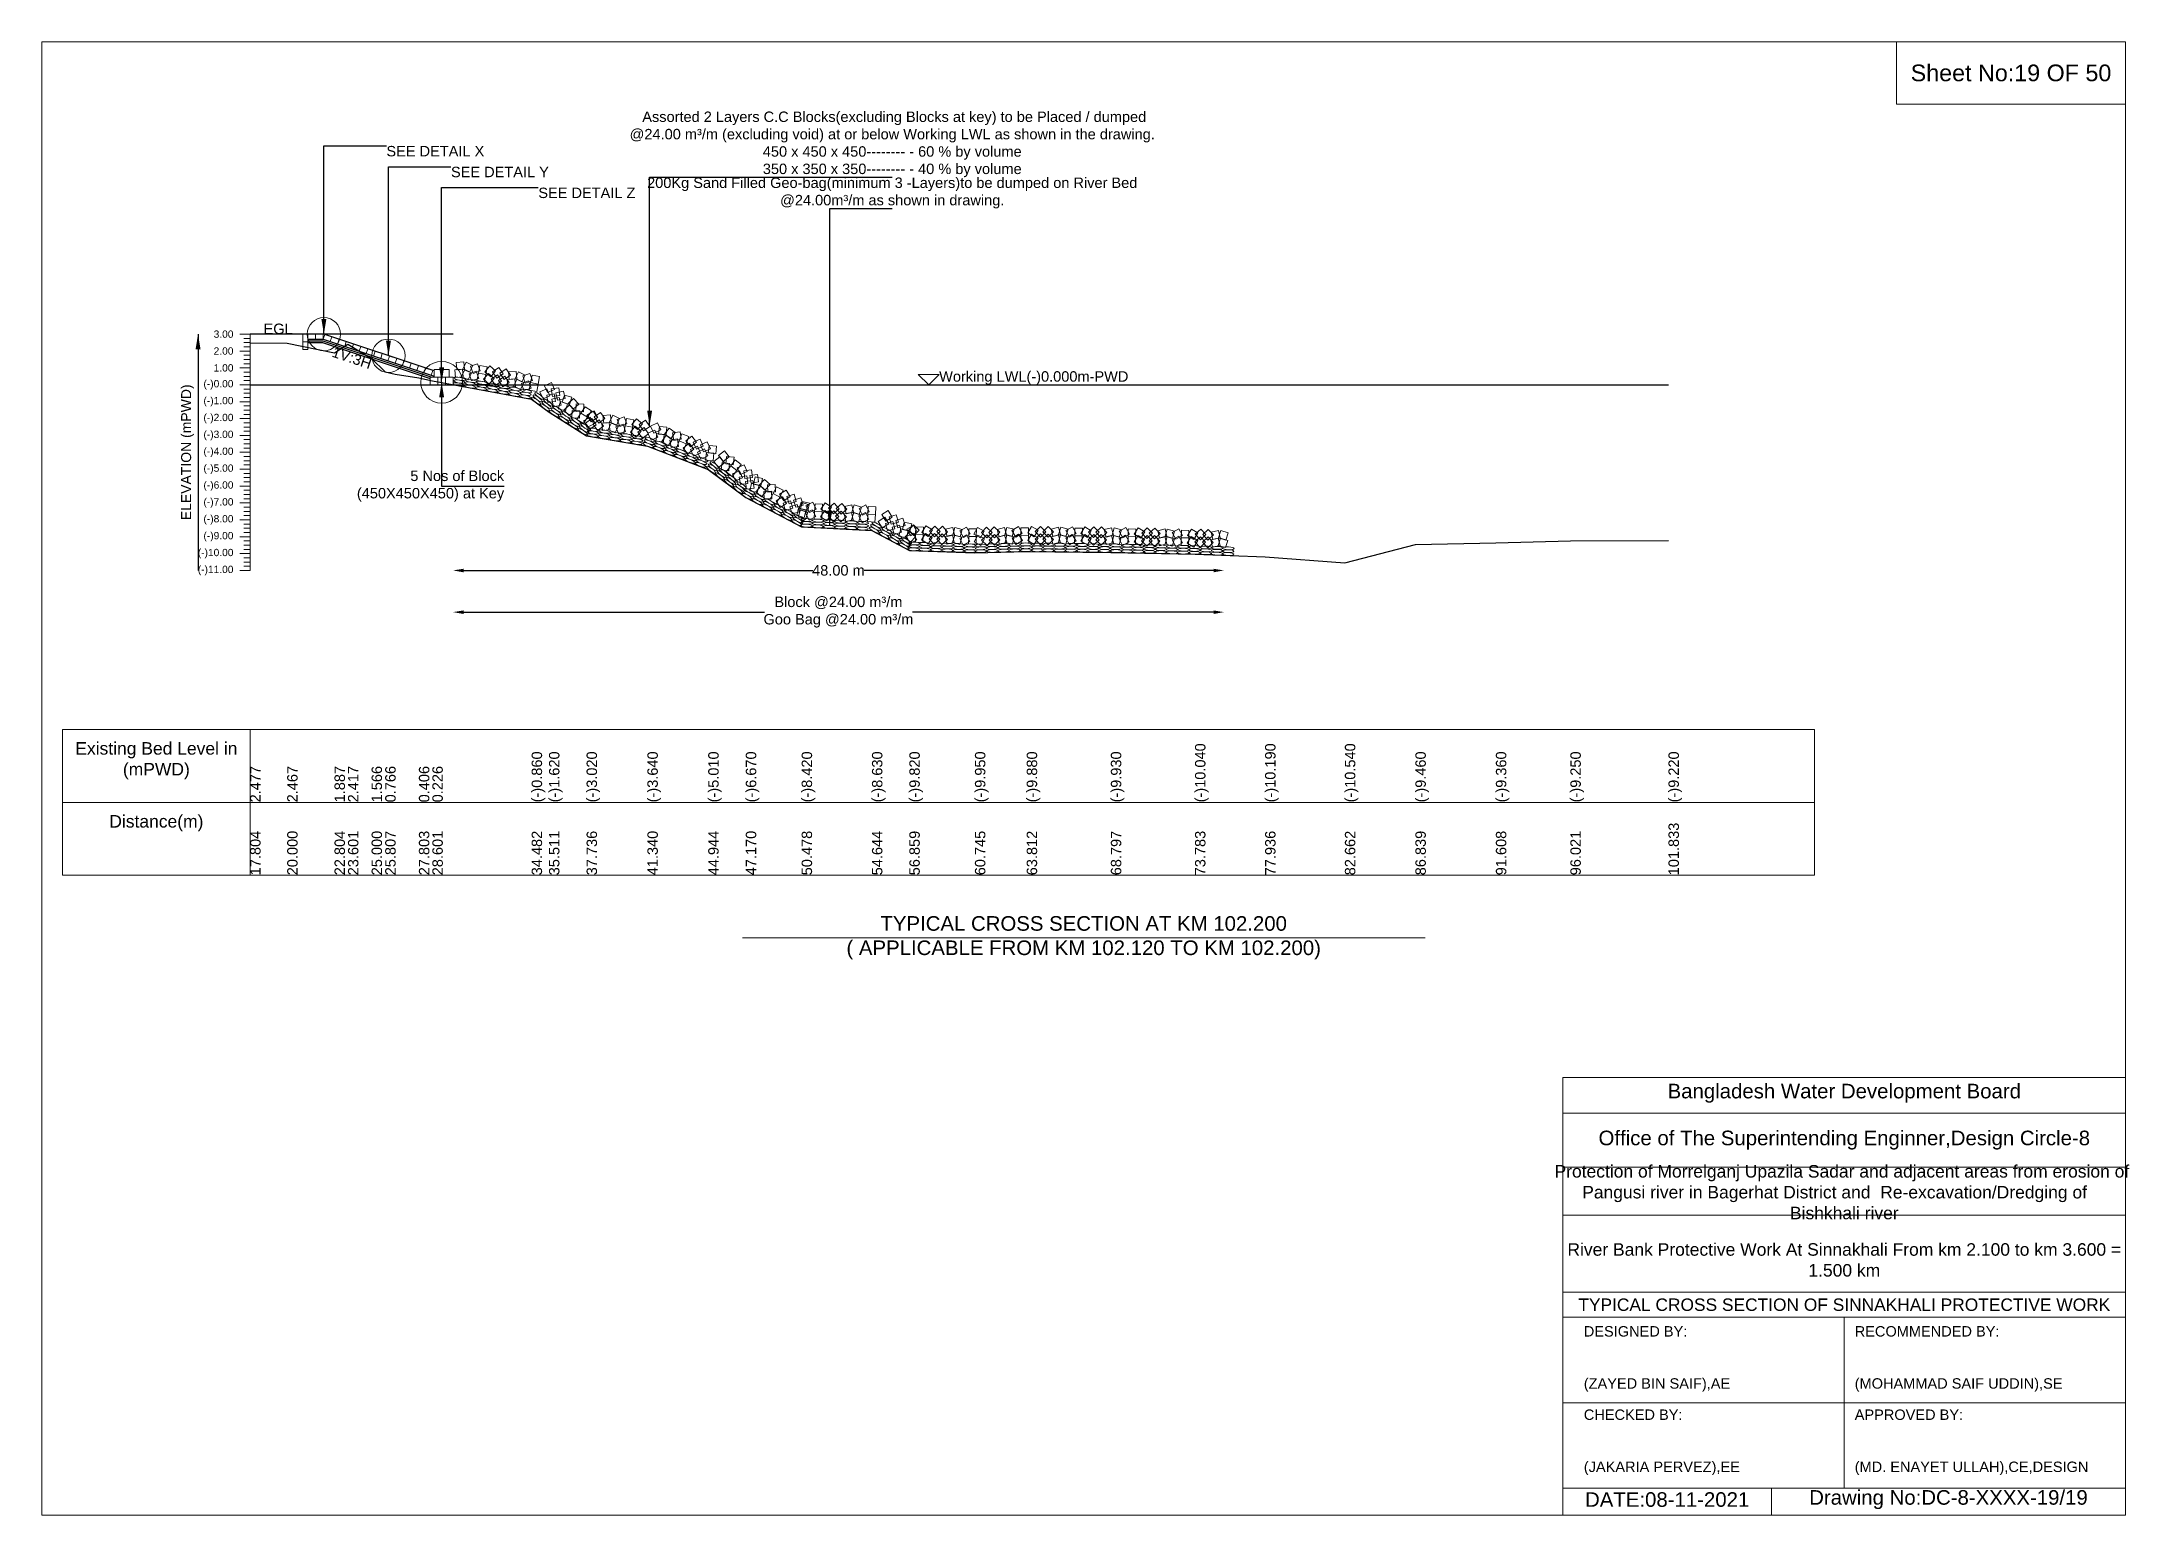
# Model space of a CAD drawing. Header units: inches. Extents: x 89000 to 380017, y -7071 to 0.
# Drawn here: x 370000 to 380017, y -7071 to 0 of the extents above; entities that cross this region are included whole.
import ezdxf

# ---------------------------------------------------------------- set-up
doc = ezdxf.new("R2010")
doc.units = ezdxf.units.IN
doc.header["$LTSCALE"] = 7
doc.header["$MEASUREMENT"] = 0
for name, color, linetype, lineweight in [('Cross section Data Border', 7, 'Continuous', 9), ('Cross Section Labels', 7, 'Continuous', 9), ('Existing_Bed_Level for Xsection', 7, 'Continuous', 25), ('Long Section Labels', 7, 'Continuous', 9)]:
    doc.layers.add(name, color=color, linetype=linetype, lineweight=lineweight)
doc.styles.get("Standard").update_dxf_attribs({"font": 'arial.ttf'})
doc.dimstyles.new('Appron Lebeling Style', dxfattribs={"dimtxt": 50, "dimasz": 50, "dimexe": 0.18, "dimexo": 0.0625, "dimgap": 0.09, "dimtad": 0, "dimtih": 1, "dimtoh": 1, "dimdec": 4, "dimzin": 0, "dimdsep": 46, "dimtxsty": 'Standard', "dimcen": 0.09, "dimse1": 1, "dimse2": 1, "dimadec": 0, "dimazin": 0, "dimtfac": 1, "dimtdec": 4, "dimtofl": 0, "dimtmove": 0, "dimatfit": 3, "dimfxl": 1, "dimtolj": 1, "dimtzin": 0, "dimarcsym": 0})
doc.dimstyles.get("Standard").update_dxf_attribs({"dimtxt": 0.18, "dimasz": 0.18, "dimexe": 0.18, "dimexo": 0.0625, "dimgap": 0.09, "dimtad": 0, "dimtih": 1, "dimtoh": 1, "dimdec": 4, "dimzin": 0, "dimdsep": 46, "dimtxsty": 'Standard', "dimcen": 0.09, "dimadec": 0, "dimazin": 0, "dimtfac": 1, "dimtdec": 4, "dimtofl": 0, "dimtmove": 0, "dimatfit": 3, "dimfxl": 1, "dimtolj": 1, "dimtzin": 0, "dimarcsym": 0})

msp = doc.modelspace()

# ---------------------------------------------------------------- texts
at = {"layer": 'Cross section Data Border', "char_height": 60, "width": 800, "attachment_point": 5}
for s, insert in [('Existing Bed Level in (mPWD)', (370550, -3450)), ('Distance(m)', (370550, -3750))]:
    msp.add_mtext(s, dxfattribs=dict(at, insert=insert))
at = {"layer": 'Cross Section Labels'}
for s, insert, char_height, attachment_point in [('Sheet No:19 OF 50', (379450, -150), 80, 5), (' Assorted 2 Layers C.C Blocks(excluding Blocks at key) to be Placed / dumped^J@24.00 m³/m (excluding void) at or below Working LWL as shown in the drawing.^J450 x 450 x 450-------- - 60 % by volume^J350 x 350 x 350-------- - 40 % by volume', (374081.26119, -650), 50, 8), ('SEE DETAIL X', (371653.97789, -500), 50, 1), ('SEE DETAIL Y', (371963.80289, -600), 50, 1), ('SEE DETAIL Z', (372382.97789, -700), 50, 1), ('200Kg Sand Filled Geo-bag(minimum 3 -Layers)to be dumped on River Bed^J@24.00m³/m as shown in drawing.', (374081.26119, -800), 50, 8), ('EGL', (371204.23455, -1403.26), 50, 9), ('Working LWL(-)0.000m-PWD', (374306.42789, -1646.26), 50, 7), ('5 Nos of Block ^J(450X450X450) at Key', (372218.95289, -2132.26), 50, 6), ('TYPICAL CROSS SECTION AT KM 102.200^J( APPLICABLE FROM KM 102.120 TO KM 102.200)', (375000, -4300), 70, 5), ('Bangladesh Water Development Board', (378650, -5046), 70, 5), ('Office of The Superintending Enginner,Design Circle-8', (378650, -5271), 70, 5)]:
    msp.add_mtext(s, dxfattribs=dict(at, insert=insert, char_height=char_height, attachment_point=attachment_point))
at = {"layer": 'Cross Section Labels', "insert": (371496.08317, -1493.31917), "char_height": 50, "attachment_point": 2, "rotation": 341.565051177}
msp.add_mtext('1V:3H', dxfattribs=at)
at = {"layer": 'Cross Section Labels'}
for s, insert, char_height, width, attachment_point in [('Protection of Morrelganj Upazila Sadar and adjacent areas from erosion of  Pangusi river in Bagerhat District and  Re-excavation/Dredging of     Bishkhali river', (378650, -5521), 60, 2800, 5), ('River Bank Protective Work At Sinnakhali From km 2.100 to km 3.600 = 1.500 km', (378650, -5846), 60, 2700, 5), ('TYPICAL CROSS SECTION OF SINNAKHALI PROTECTIVE WORK', (378650, -6061), 59.5765532, 2800, 5), ('DESIGNED BY:^J^J^J(ZAYED BIN SAIF),AE', (377400, -6321), 50, 1400, 4), ('RECOMMENDED BY:^J^J^J(MOHAMMAD SAIF UDDIN),SE', (378700, -6321), 50, 1400, 4), ('CHECKED BY:^J^J^J(JAKARIA PERVEZ),EE', (377400, -6721), 50, 1400, 4), ('APPROVED BY:^J^J^J(MD. ENAYET ULLAH),CE,DESIGN', (378700, -6721), 50, 1400, 4), ('DATE:08-11-2021', (377800, -6996), 70, 1400, 5), ('Drawing No:DC-8-XXXX-19/19', (379150, -6996), 70, 2200, 5)]:
    msp.add_mtext(s, dxfattribs=dict(at, insert=insert, char_height=char_height, width=width, attachment_point=attachment_point))
at = {"layer": 'Long Section Labels', "char_height": 35, "attachment_point": 6}
for s, insert in [('3.00', (370920, -1403.26)), ('2.00', (370920, -1484.26)), ('1.00', (370920, -1565.26)), ('(-)0.00', (370920, -1646.26)), ('(-)1.00', (370920, -1727.26)), ('(-)2.00', (370920, -1808.26)), ('(-)3.00', (370920, -1889.26)), ('(-)4.00', (370920, -1970.26)), ('(-)5.00', (370920, -2051.26)), ('(-)6.00', (370920, -2132.26)), ('(-)7.00', (370920, -2213.26)), ('(-)8.00', (370920, -2294.26)), ('(-)9.00', (370920, -2375.26)), ('(-)10.00', (370920, -2456.26)), ('(-)11.00', (370920, -2537.26))]:
    msp.add_mtext(s, dxfattribs=dict(at, insert=insert))
at = {"layer": 'Long Section Labels', "rotation": 90}
for s, insert, char_height, attachment_point in [('ELEVATION (mPWD)', (370700, -1970.26), 48, 5), ('(-)10.040', (375534.29683, -3650), 50, 1), ('(-)10.190', (375870.64156, -3650), 50, 1), ('(-)10.540', (376253.45494, -3650), 50, 1), ('2.477', (371000, -3650), 50, 1), ('2.467', (371177.836, -3650), 50, 1), ('1.887', (371404.92019, -3650), 50, 1), ('2.417', (371469.50464, -3650), 50, 1), ('1.566', (371582.836, -3650), 50, 1), ('0.766', (371648.20104, -3650), 50, 1), ('0.406', (371809.86908, -3650), 50, 1), ('0.226', (371874.49264, -3650), 50, 1), ('(-)0.860', (372350.86822, -3650), 50, 1), ('(-)1.620', (372434.19151, -3650), 50, 1), ('(-)3.020', (372614.44589, -3650), 50, 1), ('(-)3.640', (372906.38031, -3650), 50, 1), ('(-)5.010', (373198.33322, -3650), 50, 1), ('(-)6.670', (373378.59836, -3650), 50, 1), ('(-)8.420', (373646.53115, -3650), 50, 1), ('(-)8.630', (373984.02465, -3650), 50, 1), ('(-)9.820', (374163.45355, -3650), 50, 1), ('(-)9.950', (374478.21099, -3650), 50, 1), ('(-)9.880', (374726.62619, -3650), 50, 1), ('(-)9.930', (375130.37698, -3650), 50, 1), ('(-)9.460', (376591.78944, -3650), 50, 1), ('(-)9.360', (376978.07265, -3650), 50, 1), ('(-)9.250', (377335.52332, -3650), 50, 1), ('(-)9.220', (377806.32495, -3650), 50, 1), ('17.804', (371000, -4000), 50, 1), ('20.000', (371177.836, -4000), 50, 1), ('22.804', (371404.92019, -4000), 50, 1), ('23.601', (371469.50464, -4000), 50, 1), ('25.000', (371582.836, -4000), 50, 1), ('25.807', (371648.20104, -4000), 50, 1), ('27.803', (371809.86908, -4000), 50, 1), ('28.601', (371874.49264, -4000), 50, 1), ('34.482', (372350.86822, -4000), 50, 1), ('35.511', (372434.19151, -4000), 50, 1), ('37.736', (372614.44589, -4000), 50, 1), ('41.340', (372906.38031, -4000), 50, 1), ('44.944', (373198.33322, -4000), 50, 1), ('47.170', (373378.59836, -4000), 50, 1), ('50.478', (373646.53115, -4000), 50, 1), ('54.644', (373984.02465, -4000), 50, 1), ('56.859', (374163.45355, -4000), 50, 1), ('60.745', (374478.21099, -4000), 50, 1), ('63.812', (374726.62619, -4000), 50, 1), ('68.797', (375130.37698, -4000), 50, 1), ('73.783', (375534.29683, -4000), 50, 1), ('77.936', (375870.64156, -4000), 50, 1), ('82.662', (376253.45494, -4000), 50, 1), ('86.839', (376591.78944, -4000), 50, 1), ('91.608', (376978.07265, -4000), 50, 1), ('96.021', (377335.52332, -4000), 50, 1), ('101.833', (377806.32495, -4000), 50, 1)]:
    msp.add_mtext(s, dxfattribs=dict(at, insert=insert, char_height=char_height, attachment_point=attachment_point))

# ---------------------------------------------------------------- blocks, each defined once
blk = doc.blocks.new('*D35')
at = {"layer": 'Cross Section Labels', "color": 0, "lineweight": -2, "transparency": 16777216}
for p, q in [((372024, -2537), (373700, -2537)), ((375623, -2537), (373947, -2537))]:
    blk.add_line(p, q, dxfattribs=at)
at = {"layer": 'Cross Section Labels', "color": 0, "transparency": 16777216}
for points in [[(372024, -2529), (372024, -2546), (371974, -2537)], [(375623, -2529), (375623, -2546), (375673, -2537)]]:
    blk.add_solid(points, dxfattribs=at)
at = {"layer": 'Defpoints', "color": 0, "transparency": 16777216}
for p in [(371974, -1646), (375673, -2464), (375673, -2537)]:
    blk.add_point(p, dxfattribs=at)
at = {"layer": 'Cross Section Labels', "color": 0, "transparency": 16777216, "insert": (373823, -2537), "char_height": 50, "attachment_point": 5}
blk.add_mtext('\\A1;48.00 m', dxfattribs=at)
blk = doc.blocks.new('*D36')
at = {"layer": 'Cross Section Labels', "color": 0, "lineweight": -2, "transparency": 16777216}
for p, q in [((372024, -2737), (373468, -2737)), ((375623, -2737), (374179, -2737))]:
    blk.add_line(p, q, dxfattribs=at)
at = {"layer": 'Cross Section Labels', "color": 0, "transparency": 16777216}
for points in [[(372024, -2729), (372024, -2746), (371974, -2737)], [(375623, -2729), (375623, -2746), (375673, -2737)]]:
    blk.add_solid(points, dxfattribs=at)
at = {"layer": 'Defpoints', "color": 0, "transparency": 16777216}
for p in [(371974, -1646), (375673, -2464), (375673, -2737)]:
    blk.add_point(p, dxfattribs=at)
at = {"layer": 'Cross Section Labels', "color": 0, "transparency": 16777216, "insert": (373823, -2737), "char_height": 50, "attachment_point": 5}
blk.add_mtext('\\A1;Block @24.00 m³/m ^JGoo Bag @24.00 m³/m ', dxfattribs=at)

# ---------------------------------------------------------------- dimensions: what is measured, and where the dimension line sits
at = {"layer": 'Cross Section Labels'}
for base, text, picture, middle in [((375672.66644, -2537.26), '48.00 m', '*D35', (373823.14717, -2537.26)), ((375672.66644, -2737.26), 'Block @24.00 m³/m ^JGoo Bag @24.00 m³/m ', '*D36', (373823.14717, -2737.26))]:
    dim = msp.add_linear_dim(base=base, p1=(371973.62789, -1646.26), p2=(375672.66644, -2464.49842), text=text, dimstyle='Appron Lebeling Style', dxfattribs=at)
    dim.commit()
    dim.dimension.update_dxf_attribs({"geometry": picture, "text_midpoint": middle})

# ---------------------------------------------------------------- linework, layer by layer
at = {"layer": 'Cross section Data Border'}
msp.add_lwpolyline([(370100, -3300), (378506.76331, -3300), (378506.76331, -4000), (370100, -4000)], close=True, dxfattribs=at)
for points in [[(371000, -3300), (371000, -4000)], [(370100, -3650), (378506.76331, -3650)]]:
    msp.add_lwpolyline(points, dxfattribs=at)
at = {"layer": 'Cross Section Labels'}
for points in [[(370000, 0), (380000, 0), (380000, -7071), (370000, -7071)], [(378900, 0), (380000, 0), (380000, -300), (378900, -300)], [(374256.42789, -1646.26), (374306.42789, -1596.26), (374206.42789, -1596.26)]]:
    msp.add_lwpolyline(points, close=True, dxfattribs=at)
for points in [[(373362, -4300), (375000, -4300), (376638, -4300)], [(377300, -7071), (377300, -4971), (380000, -4971)], [(377300, -5141), (380000, -5141)], [(377300, -5401), (380000, -5401)], [(377300, -5631), (380000, -5631)], [(377300, -6001), (380000, -6001)], [(377300, -6121), (380000, -6121)], [(378650, -6121), (378650, -6941)], [(377300, -6531), (380000, -6531)], [(377300, -6941), (380000, -6941)], [(378300, -6941), (378300, -7071)]]:
    msp.add_lwpolyline(points, dxfattribs=at)
for centre, radius in [((371353.97789, -1403.26), 80), ((371663.80289, -1506.535), 80), ((371918.95289, -1634.11), 100)]:
    msp.add_circle(centre, radius, dxfattribs=at)
at = {"layer": 'Existing_Bed_Level for Xsection'}
for points in [[(371973.62789, -1403.26), (371000, -1403.26)], [(371000, -1445.623), (371177.836, -1446.433), (371404.92019, -1493.413), (371469.50464, -1450.483), (371582.836, -1519.414), (371648.20104, -1584.214), (371696.29736, -1595.554), (371809.86908, -1613.374), (371874.49264, -1627.954), (372350.86822, -1715.92), (372434.19151, -1777.48), (372614.44589, -1890.88), (372906.38031, -1941.1), (373198.33322, -2052.07), (373378.59836, -2186.53), (373646.53115, -2328.28), (373984.02465, -2345.29), (374163.45355, -2441.68), (374478.21099, -2452.21), (374726.62619, -2446.54), (375130.37698, -2450.59), (375534.29683, -2459.5), (375870.64156, -2471.65), (376253.45494, -2500), (376591.78944, -2412.52), (376978.07265, -2404.42), (377335.52332, -2395.51), (377806.32495, -2393.08)], [(371882.50289, -1579.435), (371357.71888, -1404.507), (371353.97789, -1403.26), (371350.03455, -1403.26), (371277.13455, -1403.26)], [(371277.13455, -1427.56), (371350.03455, -1427.56), (371882.50289, -1605.04945)], [(371277.13455, -1435.66), (371348.7201, -1435.66), (371871.1701, -1609.81)], [(371277.13455, -1443.76), (371347.40565, -1443.76), (371864.27789, -1616.05075)], [(371000, -1646.26), (377806.32495, -1646.26)]]:
    msp.add_lwpolyline(points, dxfattribs=at)
at = {"layer": 'Long Section Labels'}
for points in [[(371000, -1403.26), (370950, -1403.26)], [(371000, -1484.26), (370950, -1484.26)], [(371000, -1423.51), (370970, -1423.51)], [(371000, -1443.76), (370970, -1443.76)], [(371000, -1464.01), (370970, -1464.01)], [(371000, -2537.26), (371000, -2456.26), (371000, -2375.26), (371000, -2294.26), (371000, -2213.26), (371000, -2132.26), (371000, -2051.26), (371000, -1970.26), (371000, -1889.26), (371000, -1808.26), (371000, -1727.26), (371000, -1646.26), (371000, -1565.26), (371000, -1484.26), (371000, -1403.26)], [(371000, -1565.26), (370950, -1565.26)], [(371000, -1504.51), (370970, -1504.51)], [(371000, -1524.76), (370970, -1524.76)], [(371000, -1545.01), (370970, -1545.01)], [(371000, -1585.51), (370970, -1585.51)], [(371000, -1646.26), (370950, -1646.26)], [(371000, -1605.76), (370970, -1605.76)], [(371000, -1626.01), (370970, -1626.01)], [(371000, -1666.51), (370970, -1666.51)], [(371000, -1686.76), (370970, -1686.76)], [(371000, -1727.26), (370950, -1727.26)], [(371000, -1707.01), (370970, -1707.01)], [(371000, -1747.51), (370970, -1747.51)], [(371000, -1767.76), (370970, -1767.76)], [(371000, -1788.01), (370970, -1788.01)], [(371000, -1808.26), (370950, -1808.26)], [(371000, -1889.26), (370950, -1889.26)], [(371000, -1828.51), (370970, -1828.51)], [(371000, -1848.76), (370970, -1848.76)], [(371000, -1869.01), (370970, -1869.01)], [(371000, -1970.26), (370950, -1970.26)], [(371000, -1909.51), (370970, -1909.51)], [(371000, -1929.76), (370970, -1929.76)], [(371000, -1950.01), (370970, -1950.01)], [(371000, -1990.51), (370970, -1990.51)], [(371000, -2051.26), (370950, -2051.26)], [(371000, -2010.76), (370970, -2010.76)], [(371000, -2031.01), (370970, -2031.01)], [(371000, -2071.51), (370970, -2071.51)], [(371000, -2091.76), (370970, -2091.76)], [(371000, -2132.26), (370950, -2132.26)], [(371000, -2112.01), (370970, -2112.01)], [(371000, -2152.51), (370970, -2152.51)], [(371000, -2172.76), (370970, -2172.76)], [(371000, -2193.01), (370970, -2193.01)], [(371000, -2213.26), (370950, -2213.26)], [(371000, -2294.26), (370950, -2294.26)], [(371000, -2233.51), (370970, -2233.51)], [(371000, -2253.76), (370970, -2253.76)], [(371000, -2274.01), (370970, -2274.01)], [(371000, -2375.26), (370950, -2375.26)], [(371000, -2314.51), (370970, -2314.51)], [(371000, -2334.76), (370970, -2334.76)], [(371000, -2355.01), (370970, -2355.01)], [(371000, -2395.51), (370970, -2395.51)], [(371000, -2456.26), (370950, -2456.26)], [(371000, -2415.76), (370970, -2415.76)], [(371000, -2436.01), (370970, -2436.01)], [(371000, -2476.51), (370970, -2476.51)], [(371000, -2496.76), (370970, -2496.76)], [(371000, -2537.26), (370950, -2537.26)], [(371000, -2517.01), (370970, -2517.01)]]:
    msp.add_lwpolyline(points, dxfattribs=at)
for points in [[(371277.13455, -1403.26), (371252.83455, -1403.26), (371252.83455, -1439.71), (371277.13455, -1439.71)], [(371277.13455, -1439.71), (371252.83455, -1439.71), (371252.83455, -1476.16), (371277.13455, -1476.16)], [(371313.58455, -1403.26), (371277.13455, -1403.26), (371277.13455, -1427.56), (371313.58455, -1427.56)], [(371350.03455, -1403.26), (371313.58455, -1403.26), (371313.58455, -1427.56), (371350.03455, -1427.56)], [(371392.29839, -1416.0335), (371357.71888, -1404.507), (371350.03455, -1427.56), (371384.61405, -1439.0865)], [(371426.87789, -1427.56), (371392.29839, -1416.0335), (371384.61405, -1439.0865), (371419.19356, -1450.613)], [(371461.4574, -1439.0865), (371426.87789, -1427.56), (371419.19356, -1450.613), (371453.77306, -1462.13951)], [(371496.03691, -1450.613), (371461.4574, -1439.0865), (371453.77306, -1462.13951), (371488.35257, -1473.66601)], [(371530.61641, -1462.13951), (371496.03691, -1450.613), (371488.35257, -1473.66601), (371522.93208, -1485.19251)], [(371565.19592, -1473.66601), (371530.61641, -1462.13951), (371522.93208, -1485.19251), (371557.51158, -1496.71901)], [(371599.77542, -1485.19251), (371565.19592, -1473.66601), (371557.51158, -1496.71901), (371592.09109, -1508.24551)], [(371634.35493, -1496.71901), (371599.77542, -1485.19251), (371592.09109, -1508.24551), (371626.6706, -1519.77202)], [(371668.93444, -1508.24551), (371634.35493, -1496.71901), (371626.6706, -1519.77202), (371661.2501, -1531.29852)], [(371703.51394, -1519.77202), (371668.93444, -1508.24551), (371661.2501, -1531.29852), (371695.82961, -1542.82502)], [(371738.09345, -1531.29852), (371703.51394, -1519.77202), (371695.82961, -1542.82502), (371730.40911, -1554.35152)], [(371772.67296, -1542.82502), (371738.09345, -1531.29852), (371730.40911, -1554.35152), (371764.98862, -1565.87802)], [(371807.25246, -1554.35152), (371772.67296, -1542.82502), (371764.98862, -1565.87802), (371799.56813, -1577.40453)], [(371841.83197, -1565.87802), (371807.25246, -1554.35152), (371799.56813, -1577.40453), (371834.14763, -1588.93103)], [(371876.41147, -1577.40453), (371841.83197, -1565.87802), (371834.14763, -1588.93103), (371868.72714, -1600.45753)], [(371918.95289, -1573.36), (371882.50289, -1573.36), (371882.50289, -1609.81), (371918.95289, -1609.81)], [(371955.40289, -1573.36), (371918.95289, -1573.36), (371918.95289, -1609.81), (371955.40289, -1609.81)], [(372019.08271, -1571.41107), (371982.74755, -1574.30216), (371985.63864, -1610.63732), (372021.9738, -1607.74623)], [(372025.70155, -1535.56705), (371989.36639, -1538.45815), (371992.25748, -1574.79331), (372028.59265, -1571.90222)], [(372062.49642, -1589.02833), (372029.58999, -1573.35131), (372013.91296, -1606.25774), (372046.8194, -1621.93477)], [(372069.11526, -1553.18432), (372036.20883, -1537.50729), (372020.5318, -1570.41373), (372053.43824, -1586.09075)], [(372085.1433, -1580.99793), (372050.78476, -1593.16728), (372062.95411, -1627.52583), (372097.31265, -1615.35647)], [(372091.76214, -1545.15392), (372057.4036, -1557.32327), (372069.57295, -1591.68181), (372103.9315, -1579.51246)], [(372131.12415, -1596.26813), (372095.28014, -1589.64929), (372088.66129, -1625.49331), (372124.50531, -1632.11215)], [(372137.74299, -1560.42412), (372101.89898, -1553.80528), (372095.28014, -1589.64929), (372131.12415, -1596.26813)], [(372171.42876, -1615.44502), (372143.6822, -1591.80754), (372120.04471, -1619.5541), (372147.79128, -1643.19159)], [(372178.0476, -1579.60101), (372150.30104, -1555.96352), (372126.66355, -1583.71009), (372154.41012, -1607.34757)], [(372186.27107, -1598.77472), (372156.23707, -1619.42809), (372176.89043, -1649.46209), (372206.92443, -1628.80872)], [(372192.88991, -1562.93071), (372162.85591, -1583.58407), (372183.50928, -1613.61807), (372213.54328, -1592.96471)], [(372249.39102, -1599.56337), (372228.71375, -1569.54582), (372198.6962, -1590.2231), (372219.37347, -1620.24064)], [(372276.60966, -1581.89895), (372240.2745, -1584.79004), (372243.16559, -1621.1252), (372279.50075, -1618.23411)], [(372320.02337, -1599.51621), (372287.11694, -1583.83919), (372271.43991, -1616.74562), (372304.34634, -1632.42265)], [(372342.67025, -1591.48581), (372308.31171, -1603.65516), (372320.48106, -1638.0137), (372354.8396, -1625.84435)], [(372388.6511, -1606.75601), (372352.80708, -1600.13717), (372346.18824, -1635.98119), (372382.03226, -1642.60003)], [(371900.72789, -1609.81), (371864.27789, -1609.81), (371864.27789, -1646.26), (371900.72789, -1646.26)], [(371937.17789, -1609.81), (371900.72789, -1609.81), (371900.72789, -1646.26), (371937.17789, -1646.26)], [(371973.62789, -1609.81), (371937.17789, -1609.81), (371937.17789, -1646.26), (371973.62789, -1646.26)], [(372242.77218, -1635.40738), (372222.0949, -1605.38984), (372192.07736, -1626.06711), (372212.75463, -1656.08466)], [(372269.99082, -1617.74296), (372233.65566, -1620.63405), (372236.54675, -1656.96922), (372272.88191, -1654.07812)], [(372313.40453, -1635.36023), (372280.49809, -1619.6832), (372264.82107, -1652.58963), (372297.7275, -1668.26666)], [(372336.05141, -1627.32983), (372301.69287, -1639.49918), (372313.86222, -1673.85772), (372348.22076, -1661.68837)], [(372382.03226, -1642.60003), (372346.18824, -1635.98119), (372339.5694, -1671.8252), (372375.41342, -1678.44404)], [(372438.83711, -1698.57882), (372424.2578, -1665.17154), (372390.85052, -1679.75084), (372405.42982, -1713.15812)], [(372460.49657, -1669.2621), (372445.91727, -1635.85481), (372412.50998, -1650.43412), (372427.08929, -1683.8414)], [(372459.48434, -1690.10034), (372423.43658, -1695.50049), (372428.83673, -1731.54824), (372464.88449, -1726.1481)], [(372481.1438, -1660.78361), (372445.09604, -1666.18376), (372450.49619, -1702.23152), (372486.54395, -1696.83137)], [(372511.23819, -1712.53907), (372503.13274, -1677.00171), (372467.59538, -1685.10715), (372475.70082, -1720.64452)], [(372543.06063, -1706.19729), (372508.23377, -1695.44125), (372497.47773, -1730.26811), (372532.30459, -1741.02415)], [(372491.8286, -1743.39147), (372483.72316, -1707.85411), (372448.1858, -1715.95955), (372456.29124, -1751.49692)], [(372523.65105, -1737.04969), (372488.82419, -1726.29365), (372478.06815, -1761.12051), (372512.89501, -1771.87655)], [(372557.46729, -1769.47777), (372532.69509, -1742.73939), (372505.95671, -1767.51159), (372530.72891, -1794.24997)], [(372576.87687, -1738.62537), (372552.10467, -1711.88699), (372525.3663, -1736.65919), (372550.13849, -1763.39757)], [(372581.47826, -1770.3952), (372545.05534, -1768.9904), (372543.65054, -1805.41332), (372580.07346, -1806.81812)], [(372600.88784, -1739.5428), (372564.46492, -1738.138), (372563.06012, -1774.56092), (372599.48304, -1775.96572)], [(372618.54779, -1801.59243), (372587.69539, -1782.18285), (372568.28581, -1813.03525), (372599.13821, -1832.44484)], [(372637.95738, -1770.74003), (372607.10498, -1751.33045), (372587.69539, -1782.18285), (372618.54779, -1801.59243)], [(372648.89854, -1834.31929), (372631.86507, -1802.09409), (372599.63987, -1819.12756), (372616.67334, -1851.35276)], [(372645.54638, -1772.68257), (372615.76747, -1793.70206), (372636.78696, -1823.48097), (372666.56587, -1802.46148)], [(372668.30812, -1803.46689), (372651.27465, -1771.24169), (372619.04945, -1788.27516), (372636.08292, -1820.50036)], [(372702.49171, -1808.6208), (372681.44851, -1778.85863), (372651.68635, -1799.90183), (372672.72955, -1829.664)], [(372729.49206, -1790.62449), (372693.19501, -1793.96018), (372696.53071, -1830.25723), (372732.82776, -1826.92153)], [(372773.11819, -1807.70896), (372740.0223, -1792.43595), (372724.7493, -1825.53184), (372757.84518, -1840.80484)], [(372795.66507, -1799.40191), (372761.45808, -1811.99097), (372774.04714, -1846.19796), (372808.25412, -1833.6089)], [(372639.36684, -1808.60493), (372609.58793, -1829.62442), (372630.60742, -1859.40333), (372660.38633, -1838.38384)], [(372696.31217, -1844.54315), (372675.26897, -1814.78099), (372645.50681, -1835.82419), (372666.55001, -1865.58635)], [(372723.31252, -1826.54684), (372687.01547, -1829.88254), (372690.35117, -1866.17958), (372726.64821, -1862.84389)], [(372766.93865, -1843.63132), (372733.84276, -1828.35831), (372718.56975, -1861.45419), (372751.66564, -1876.7272)], [(372789.48552, -1835.32427), (372755.27854, -1847.91333), (372767.86759, -1882.12032), (372802.07458, -1869.53126)], [(372835.64987, -1850.03043), (372799.72751, -1843.85089), (372793.54797, -1879.77325), (372829.47032, -1885.95279)], [(372841.82941, -1814.10807), (372805.90705, -1807.92853), (372799.72751, -1843.85089), (372835.64987, -1850.03043)], [(372876.18622, -1868.71247), (372848.15236, -1845.41643), (372824.85633, -1873.45029), (372852.89018, -1896.74633)], [(372882.36576, -1832.79011), (372854.3319, -1809.49407), (372831.03587, -1837.52793), (372859.06973, -1860.82397)], [(372890.82334, -1851.86172), (372861.04443, -1872.88121), (372882.06392, -1902.66012), (372911.84283, -1881.64063)], [(372897.00288, -1815.93936), (372867.22397, -1836.95885), (372888.24346, -1866.73776), (372918.02237, -1845.71827)], [(372957.21775, -1896.72155), (372942.26954, -1863.4777), (372909.02569, -1878.42592), (372923.9739, -1911.66976)], [(372970.16828, -1862.64977), (372955.22007, -1829.40592), (372921.97622, -1844.35413), (372936.92444, -1877.59798)], [(372987.16698, -1884.23434), (372950.90358, -1880.55079), (372947.22003, -1916.81418), (372983.48342, -1920.49774)], [(373000.11751, -1850.16256), (372963.85411, -1846.47901), (372960.17056, -1882.7424), (372996.43395, -1886.42596)], [(373026.70943, -1909.36425), (372997.15474, -1888.03065), (372975.82113, -1917.58534), (373005.37582, -1938.91894)], [(373039.65996, -1875.29247), (373010.10527, -1853.95887), (372988.77166, -1883.51355), (373018.32635, -1904.84716)], [(373063.38105, -1871.46123), (373027.39528, -1877.26009), (373033.19413, -1913.24586), (373069.17991, -1907.44701)], [(373105.87053, -1894.74345), (373071.79875, -1881.79292), (373058.84822, -1915.8647), (373092.92, -1928.81523)], [(373142.07428, -1920.84907), (373119.02561, -1892.61148), (373090.78803, -1915.66016), (373113.8367, -1943.89774)], [(373050.43052, -1905.53301), (373014.44475, -1911.33187), (373020.2436, -1947.31764), (373056.22937, -1941.51879)], [(373092.92, -1928.81523), (373058.84822, -1915.8647), (373045.89769, -1949.93648), (373079.96947, -1962.88702)], [(373129.12375, -1954.92085), (373106.07508, -1926.68326), (373077.83749, -1949.73194), (373100.88617, -1977.96952)], [(373146.7194, -1941.18818), (373113.46366, -1956.10992), (373128.3854, -1989.36566), (373161.64114, -1974.44392)], [(373159.66994, -1907.1164), (373126.4142, -1922.03814), (373141.33593, -1955.29388), (373174.59167, -1940.37214)], [(373195.72021, -1987.37527), (373180.772, -1954.13142), (373147.52815, -1969.07964), (373162.47637, -2002.32349)], [(373208.67075, -1953.30349), (373193.72253, -1920.05964), (373160.47868, -1935.00786), (373175.4269, -1968.25171)], [(373225.66944, -1974.88806), (373189.40604, -1971.20451), (373185.72249, -2007.46791), (373221.98589, -2011.15146)], [(373238.61997, -1940.81628), (373202.35657, -1937.13273), (373198.67302, -1973.39613), (373234.93642, -1977.07968)], [(373276.91761, -2020.34205), (373254.34205, -1991.72481), (373225.72481, -2014.30038), (373248.30038, -2042.91762)], [(373298.7109, -1991.12467), (373276.13533, -1962.50743), (373247.51809, -1985.083), (373270.09366, -2013.70024)], [(373322.57367, -1993.94184), (373286.3766, -1989.65532), (373282.09008, -2025.85239), (373318.28715, -2030.13891)], [(373300.78039, -2023.15922), (373264.58332, -2018.8727), (373260.2968, -2055.06978), (373296.49387, -2059.3563)], [(373335.26131, -2057.19573), (373306.04393, -2035.40245), (373284.25064, -2064.61983), (373313.46802, -2086.41311)], [(373357.05459, -2027.97835), (373327.83721, -2006.18507), (373306.04393, -2035.40245), (373335.26131, -2057.19573)], [(373362.92335, -2092.22466), (373348.49695, -2058.75107), (373315.02336, -2073.17746), (373329.44976, -2106.65106)], [(373384.71663, -2063.00728), (373370.29024, -2029.53368), (373336.81664, -2043.96008), (373351.24304, -2077.43368)], [(373383.60914, -2083.84067), (373347.53707, -2089.07594), (373352.77233, -2125.14802), (373388.84441, -2119.91275)], [(373405.40242, -2054.62329), (373369.33035, -2059.85856), (373374.56562, -2095.93063), (373410.63769, -2090.69537)], [(373439.86734, -2112.4722), (373434.60335, -2076.4043), (373398.53546, -2081.6683), (373403.79945, -2117.73619)], [(373459.01964, -2095.23159), (373423.48528, -2087.11296), (373415.36666, -2122.64732), (373450.90102, -2130.76594)], [(373495.16864, -2125.03709), (373468.46425, -2100.22826), (373443.65542, -2126.93265), (373470.35982, -2151.74148)], [(373418.07406, -2141.68958), (373412.81007, -2105.62168), (373376.74218, -2110.88568), (373382.00617, -2146.95357)], [(373441.97422, -2127.45047), (373406.43987, -2119.33184), (373398.32125, -2154.8662), (373433.8556, -2162.98482)], [(373478.12322, -2157.25597), (373451.41883, -2132.44714), (373426.61, -2159.15153), (373453.3144, -2183.96036)], [(373502.1355, -2156.3733), (373465.70962, -2157.69916), (373467.03549, -2194.12504), (373503.46137, -2192.79917)], [(373519.18092, -2124.15442), (373482.75504, -2125.48028), (373484.08091, -2161.90616), (373520.50678, -2160.58029)], [(373541.43652, -2184.70785), (373509.21764, -2167.66244), (373492.17223, -2199.88132), (373524.39111, -2216.92673)], [(373558.48194, -2152.48897), (373526.26306, -2135.44356), (373509.21764, -2167.66244), (373541.43652, -2184.70785)], [(373574.15212, -2215.07073), (373554.75398, -2184.21114), (373523.89439, -2203.60928), (373543.29253, -2234.46887)], [(373591.19754, -2182.85185), (373571.7994, -2151.99226), (373540.9398, -2171.3904), (373560.33795, -2202.24999)], [(373593.30414, -2203.60803), (373558.46475, -2214.32342), (373569.18014, -2249.16281), (373604.01952, -2238.44742)], [(373610.34955, -2171.38915), (373575.51017, -2182.10454), (373586.22555, -2216.94393), (373621.06494, -2206.22854)], [(373653.29342, -2223.25582), (373642.55029, -2188.42497), (373607.71945, -2199.1681), (373618.46257, -2233.99894)], [(373636.248, -2255.4747), (373625.50487, -2220.64385), (373590.67403, -2231.38698), (373601.41716, -2266.21782)], [(373667.50638, -2246.76839), (373631.97203, -2238.64977), (373623.85341, -2274.18412), (373659.38776, -2282.30275)], [(373676.45657, -2257.27881), (373641.77033, -2246.07759), (373630.56911, -2280.76382), (373665.25535, -2291.96504)], [(373678.29135, -2220.87501), (373643.60512, -2209.67379), (373632.4039, -2244.36003), (373667.09013, -2255.56125)], [(373684.5518, -2214.54951), (373649.01745, -2206.43089), (373640.89882, -2241.96524), (373676.43318, -2250.08386)], [(373697.84685, -2246.33238), (373665.39291, -2262.92588), (373681.98641, -2295.37982), (373714.44035, -2278.78633)], [(373699.68164, -2209.92859), (373667.2277, -2226.52209), (373683.82119, -2258.97603), (373716.27514, -2242.38253)], [(373745.43971, -2255.40638), (373709.03592, -2253.5716), (373707.20113, -2289.97539), (373743.60492, -2291.81018)], [(373747.2745, -2219.00259), (373710.87071, -2217.16781), (373709.03592, -2253.5716), (373745.43971, -2255.40638)], [(373787.92101, -2269.10141), (373757.29995, -2249.32888), (373737.52742, -2279.94994), (373768.14848, -2299.72247)], [(373789.7558, -2232.69762), (373759.13474, -2212.92508), (373739.3622, -2243.54614), (373769.98326, -2263.31868)], [(373800.43564, -2250.61961), (373773.38716, -2275.05282), (373797.82037, -2302.10131), (373824.86886, -2277.6681)], [(373802.27043, -2214.21582), (373775.22194, -2238.64903), (373799.65515, -2265.69752), (373826.70364, -2241.26431)], [(373861.27368, -2279.48239), (373836.81894, -2252.45336), (373809.78992, -2276.90811), (373834.24466, -2303.93713)], [(373863.10847, -2243.0786), (373838.65372, -2216.04957), (373811.6247, -2240.50431), (373836.07944, -2267.53334)], [(373885.9255, -2258.38324), (373850.2888, -2266.04012), (373857.94568, -2301.67682), (373893.58238, -2294.01995)], [(373887.76029, -2221.97945), (373852.12359, -2229.63633), (373859.78046, -2265.27303), (373895.41717, -2257.61616)], [(373931.28311, -2270.12231), (373896.59687, -2258.92109), (373885.39565, -2293.60733), (373920.08189, -2304.80855)], [(373933.1179, -2233.71852), (373898.43166, -2222.5173), (373887.23044, -2257.20354), (373921.91668, -2268.40476)], [(373952.6734, -2259.17589), (373920.21945, -2275.76938), (373936.81295, -2308.22333), (373969.26689, -2291.62983)], [(373954.50818, -2222.7721), (373922.05424, -2239.36559), (373938.64774, -2271.81953), (373971.10168, -2255.22604)], [(374000.26625, -2268.24989), (373963.86246, -2266.4151), (373962.02768, -2302.8189), (373998.43147, -2304.65368)], [(374002.10104, -2231.8461), (373965.69725, -2230.01131), (373963.86246, -2266.4151), (374000.26625, -2268.24989)], [(374064.21943, -2313.19987), (374045.01761, -2282.21773), (374014.03548, -2301.41955), (374033.23729, -2332.40168)], [(374081.46907, -2281.08986), (374062.26725, -2250.10773), (374031.28512, -2269.30954), (374050.48693, -2300.29168)], [(374083.44383, -2301.859), (374048.53711, -2312.35297), (374059.03108, -2347.25969), (374093.9378, -2336.76572)], [(374100.69347, -2269.74899), (374065.78675, -2280.24296), (374076.28072, -2315.14968), (374111.18744, -2304.65572)], [(374143.30716, -2321.88727), (374132.7854, -2286.98892), (374097.88705, -2297.51068), (374108.40881, -2332.40904)], [(374126.05752, -2353.99728), (374115.53576, -2319.09893), (374080.63741, -2329.62069), (374091.15917, -2364.51904)], [(374157.37055, -2345.48961), (374121.88846, -2337.14554), (374113.54439, -2372.62763), (374149.02648, -2380.9717)], [(374174.62019, -2313.3796), (374139.1381, -2305.03553), (374130.79403, -2340.51763), (374166.27612, -2348.8617)], [(374193.32959, -2375.52403), (374166.78325, -2350.54615), (374141.80537, -2377.09249), (374168.35171, -2402.07037)], [(374182.09079, -2357.82945), (374149.92218, -2374.96955), (374167.06228, -2407.13816), (374199.23089, -2389.99806)], [(374183.30951, -2321.39983), (374151.1409, -2338.53993), (374168.28101, -2370.70854), (374200.44962, -2353.56844)], [(374210.57922, -2343.41402), (374184.03289, -2318.43615), (374159.05501, -2344.98248), (374185.60135, -2369.96036)], [(374229.83033, -2366.09709), (374193.40071, -2364.87836), (374192.18198, -2401.30798), (374228.6116, -2402.52671)], [(374231.04905, -2329.66747), (374194.61943, -2328.44874), (374193.40071, -2364.87836), (374229.83033, -2366.09709)], [(374272.53721, -2379.07156), (374241.58606, -2359.81983), (374222.33433, -2390.77097), (374253.28548, -2410.0227)], [(374273.75594, -2342.64194), (374242.80479, -2323.39021), (374223.55306, -2354.34135), (374254.50421, -2373.59308)], [(374284.73742, -2360.38071), (374258.1061, -2385.26796), (374282.99336, -2411.89928), (374309.62468, -2387.01202)], [(374285.95615, -2323.95109), (374259.32483, -2348.83834), (374284.21209, -2375.46966), (374310.84341, -2350.5824)], [(374346.05498, -2388.21023), (374321.14653, -2361.59875), (374294.53504, -2386.50721), (374319.4435, -2413.11869)], [(374347.27371, -2351.78062), (374322.36525, -2325.16913), (374295.75377, -2350.07759), (374320.66222, -2376.68907)], [(374370.34637, -2366.69711), (374334.84429, -2374.95571), (374343.10289, -2410.45779), (374378.60497, -2402.19919)], [(374371.5651, -2330.26749), (374336.06302, -2338.52609), (374344.32162, -2374.02817), (374379.8237, -2365.76957)], [(374415.89606, -2377.66724), (374381.02531, -2367.05436), (374370.41244, -2401.92512), (374405.28319, -2412.53799)], [(374417.11479, -2341.23762), (374382.24404, -2330.62474), (374371.63116, -2365.4955), (374406.50192, -2376.10837)], [(374437.09812, -2366.36055), (374404.92951, -2383.50065), (374422.06962, -2415.66926), (374454.23823, -2398.52916)], [(374438.31685, -2329.93093), (374406.14824, -2347.07103), (374423.28834, -2379.23964), (374455.45695, -2362.09954)], [(374484.83766, -2374.62819), (374448.40804, -2373.40946), (374447.18932, -2409.83908), (374483.61894, -2411.05781)], [(374486.05639, -2338.19857), (374449.62677, -2336.97984), (374448.40804, -2373.40946), (374484.83766, -2374.62819)], [(374523.00168, -2348.49021), (374491.01693, -2331.00941), (374473.53614, -2362.99416), (374505.52089, -2380.47496)], [(374523.83343, -2384.93072), (374491.84868, -2367.44992), (374474.36788, -2399.43467), (374506.35263, -2416.91547)], [(374534.13155, -2329.14288), (374508.94186, -2355.48831), (374535.28729, -2380.678), (374560.47698, -2354.33257)], [(374534.96329, -2365.58339), (374509.7736, -2391.92882), (374536.11903, -2417.11851), (374561.30873, -2390.77308)], [(374596.91702, -2353.48031), (374570.55154, -2328.3116), (374545.38283, -2354.67709), (374571.74832, -2379.84579)], [(374597.74877, -2389.92082), (374571.38328, -2364.75211), (374546.21458, -2391.1176), (374572.58006, -2416.2863)], [(374619.96023, -2330.63524), (374584.97873, -2340.87716), (374595.22064, -2375.85867), (374630.20215, -2365.61675)], [(374620.79197, -2367.07575), (374585.81047, -2377.31767), (374596.05239, -2412.29917), (374631.03389, -2402.05726)], [(374666.05473, -2339.02663), (374630.64236, -2330.39143), (374622.00716, -2365.8038), (374657.41953, -2374.439)], [(374666.88647, -2375.46714), (374631.47411, -2366.83194), (374622.83891, -2402.2443), (374658.25127, -2410.8795)], [(374686.58743, -2326.54558), (374655.43356, -2345.46749), (374674.35548, -2376.62136), (374705.50935, -2357.69945)], [(374687.41918, -2362.98608), (374656.26531, -2381.908), (374675.18722, -2413.06187), (374706.34109, -2394.13996)], [(374734.71635, -2332.1156), (374698.27584, -2332.94734), (374699.10758, -2369.38785), (374735.54809, -2368.55611)], [(374735.54809, -2368.55611), (374699.10758, -2369.38785), (374699.93933, -2405.82836), (374736.37983, -2404.99662)], [(374781.10359, -2380.86241), (374749.71026, -2362.34049), (374731.18835, -2393.73382), (374762.58168, -2412.25574)], [(374781.4692, -2344.41424), (374750.07587, -2325.89233), (374731.55396, -2357.28566), (374762.94729, -2375.80757)], [(374792.86292, -2361.89108), (374766.8215, -2387.39494), (374792.32535, -2413.43637), (374818.36678, -2387.93251)], [(374793.22853, -2325.44292), (374767.1871, -2350.94677), (374792.69096, -2376.9882), (374818.73239, -2351.48435)], [(374854.81515, -2388.2776), (374829.29057, -2362.25649), (374803.26946, -2387.78107), (374828.79404, -2413.80218)], [(374855.18076, -2351.82943), (374829.65617, -2325.80832), (374803.63507, -2351.33291), (374829.15965, -2377.35401)], [(374878.59628, -2366.20172), (374843.29725, -2375.28913), (374852.38466, -2410.58816), (374887.68369, -2401.50075)], [(374878.96189, -2329.75356), (374843.66286, -2338.84097), (374852.75027, -2374.14), (374888.0493, -2365.05259)], [(374924.39029, -2376.10257), (374889.28066, -2366.3089), (374879.48698, -2401.41853), (374914.59661, -2411.21221)], [(374924.7559, -2339.65441), (374889.64626, -2329.86073), (374879.85259, -2364.97037), (374914.96222, -2374.76404)], [(374945.32186, -2364.30266), (374913.5633, -2382.1911), (374931.45174, -2413.94966), (374963.2103, -2396.06122)], [(374945.68747, -2327.8545), (374913.92891, -2345.74294), (374931.81735, -2377.5015), (374963.57591, -2359.61305)], [(374993.24186, -2371.45049), (374956.79369, -2371.08488), (374956.42808, -2407.53305), (374992.87625, -2407.89866)], [(374993.60746, -2335.00233), (374957.1593, -2334.63672), (374956.79369, -2371.08488), (374993.24186, -2371.45049)], [(375036.24076, -2383.42167), (375004.84743, -2364.89976), (374986.32551, -2396.29309), (375017.71884, -2414.815)], [(375036.60637, -2346.97351), (375005.21304, -2328.45159), (374986.69112, -2359.84492), (375018.08445, -2378.36684)], [(375048.00009, -2364.45035), (375021.95866, -2389.9542), (375047.46251, -2415.99563), (375073.50394, -2390.49178)], [(375048.3657, -2328.00218), (375022.32427, -2353.50604), (375047.82812, -2379.54747), (375073.86955, -2354.04361)], [(375109.95231, -2390.83686), (375084.42773, -2364.81575), (375058.40662, -2390.34034), (375083.9312, -2416.36145)], [(375110.31792, -2354.3887), (375084.79334, -2328.36759), (375058.77223, -2353.89217), (375084.29681, -2379.91328)], [(375133.73344, -2368.76099), (375098.43441, -2377.8484), (375107.52182, -2413.14743), (375142.82085, -2404.06002)], [(375134.09905, -2332.31282), (375098.80002, -2341.40023), (375107.88743, -2376.69926), (375143.18646, -2367.61185)], [(375180.38879, -2379.25804), (375145.39946, -2369.0429), (375135.18432, -2404.03224), (375170.17365, -2414.24738)], [(375181.19264, -2342.81691), (375146.20331, -2332.60177), (375135.98817, -2367.5911), (375170.9775, -2377.80624)], [(375201.46073, -2367.71067), (375169.48937, -2385.21595), (375186.99465, -2417.18731), (375218.96601, -2399.68203)], [(375202.26458, -2331.26954), (375170.29322, -2348.77481), (375187.7985, -2380.74617), (375219.76986, -2363.2409)], [(375249.29132, -2375.43419), (375212.85018, -2374.63035), (375212.04633, -2411.07148), (375248.48747, -2411.87533)], [(375250.09517, -2338.99306), (375213.65403, -2338.18921), (375212.85018, -2374.63035), (375249.29132, -2375.43419)], [(375292.14316, -2387.92154), (375260.97482, -2369.02348), (375242.07676, -2400.19183), (375273.2451, -2419.08989)], [(375292.94701, -2351.48041), (375261.77867, -2332.58235), (375242.88061, -2363.75069), (375274.04895, -2382.64876)], [(375304.12976, -2369.09299), (375277.78355, -2394.28187), (375302.97243, -2420.62808), (375329.31864, -2395.4392)], [(375304.93361, -2332.65186), (375278.5874, -2357.84073), (375303.77628, -2384.18695), (375330.12249, -2358.99807)], [(375365.76023, -2396.22253), (375340.55038, -2369.89639), (375314.22423, -2395.10624), (375339.43408, -2421.43238)], [(375366.56408, -2359.7814), (375341.35423, -2333.45525), (375315.02808, -2358.6651), (375340.23793, -2384.99125)], [(375389.80509, -2374.43421), (375354.39934, -2383.09651), (375363.06164, -2418.50226), (375398.46739, -2409.83996)], [(375390.60894, -2337.99307), (375355.20319, -2346.65538), (375363.86549, -2382.06112), (375399.27124, -2373.39882)], [(375435.47674, -2384.88498), (375400.4874, -2374.66985), (375390.27227, -2409.65918), (375425.2616, -2419.87432)], [(375436.28059, -2348.44385), (375401.29125, -2338.22871), (375391.07611, -2373.21805), (375426.06545, -2383.43318)], [(375456.54868, -2373.33761), (375424.57732, -2390.84289), (375442.08259, -2422.81425), (375474.05395, -2405.30897)], [(375457.35253, -2336.89648), (375425.38117, -2354.40175), (375442.88644, -2386.37311), (375474.8578, -2368.86784)], [(375504.37926, -2381.06114), (375467.93813, -2380.25729), (375467.13428, -2416.69842), (375503.57541, -2417.50227)], [(375505.18311, -2344.62), (375468.74198, -2343.81615), (375467.93813, -2380.25729), (375504.37926, -2381.06114)], [(375547.23111, -2393.54849), (375516.06276, -2374.65043), (375497.1647, -2405.81877), (375528.33305, -2424.71683)], [(375548.03496, -2357.10735), (375516.86661, -2338.20929), (375497.96855, -2369.37764), (375529.1369, -2388.2757)], [(375560.4066, -2375.0785), (375533.70903, -2399.89467), (375558.52519, -2426.59224), (375585.22277, -2401.77607)], [(375561.72245, -2338.65226), (375535.02487, -2363.46842), (375559.84104, -2390.166), (375586.53861, -2365.34983)], [(375621.64975, -2403.07141), (375596.81233, -2376.39361), (375570.13453, -2401.23103), (375594.97195, -2427.90883)], [(375622.9656, -2366.64516), (375598.12818, -2339.96736), (375571.45038, -2364.80478), (375596.2878, -2391.48259)], [(375645.99841, -2381.62312), (375610.47443, -2389.78704), (375618.63835, -2425.31101), (375654.16233, -2417.14709)], [(375647.31426, -2345.19688), (375611.79028, -2353.3608), (375619.9542, -2388.88477), (375655.47817, -2380.72085)], [(375691.51869, -2392.71465), (375656.67636, -2382.00884), (375645.97055, -2416.85118), (375680.81288, -2427.55698)], [(375692.83454, -2356.28841), (375657.9922, -2345.5826), (375647.2864, -2380.42494), (375682.12873, -2391.13074)]]:
    msp.add_lwpolyline(points, close=True, dxfattribs=at)
for centre, major_axis in [((372001.38676, -1644.38447), (26.50864, -4.895)), ((372003.88721, -1630.84339), (26.50864, -4.895)), ((372006.38766, -1617.30232), (26.50864, -4.895)), ((372054.40404, -1654.17447), (26.50864, -4.895)), ((372056.90449, -1640.6334), (26.50864, -4.895)), ((372059.40494, -1627.09232), (26.50864, -4.895)), ((372107.42132, -1663.96447), (26.50864, -4.895)), ((372109.92177, -1650.4234), (26.50864, -4.895)), ((372112.42223, -1636.88233), (26.50864, -4.895)), ((372160.4386, -1673.75447), (26.50864, -4.895)), ((372162.93905, -1660.2134), (26.50864, -4.895)), ((372165.43951, -1646.67233), (26.50864, -4.895)), ((372213.45588, -1683.54448), (26.50864, -4.895)), ((372215.95634, -1670.0034), (26.50864, -4.895)), ((372218.45679, -1656.46233), (26.50864, -4.895)), ((372266.47317, -1693.33448), (26.50864, -4.895)), ((372268.97362, -1679.79341), (26.50864, -4.895)), ((372271.47407, -1666.25233), (26.50864, -4.895)), ((372319.49045, -1703.12448), (26.50864, -4.895)), ((372321.9909, -1689.58341), (26.50864, -4.895)), ((372324.49135, -1676.04234), (26.50864, -4.895)), ((372379.81825, -1711.62782), (21.68135, -16.01838)), ((372388.00072, -1700.55261), (21.68135, -16.01838)), ((372371.63579, -1722.70303), (21.68135, -16.01838)), ((372414.99848, -1754.73978), (21.68135, -16.01838)), ((372423.18094, -1743.66457), (21.68135, -16.01838)), ((372431.36341, -1732.58936), (21.68135, -16.01838)), ((372458.98795, -1784.94556), (22.81706, -14.35446)), ((372466.32046, -1773.2902), (22.81706, -14.35446)), ((372473.65297, -1761.63485), (22.81706, -14.35446)), ((372504.62208, -1813.65449), (22.81706, -14.35446)), ((372511.95459, -1801.99913), (22.81706, -14.35446)), ((372519.2871, -1790.34378), (22.81706, -14.35446)), ((372564.92122, -1819.05271), (22.81706, -14.35446)), ((372550.25621, -1842.36341), (22.81706, -14.35446)), ((372557.58872, -1830.70806), (22.81706, -14.35446)), ((372595.89033, -1871.07234), (22.81706, -14.35446)), ((372603.22284, -1859.41699), (22.81706, -14.35446)), ((372610.55535, -1847.76164), (22.81706, -14.35446)), ((372642.87279, -1888.78401), (26.56658, -4.57011)), ((372645.20728, -1875.21334), (26.56658, -4.57011)), ((372647.54178, -1861.64267), (26.56658, -4.57011)), ((372696.00595, -1897.92423), (26.56658, -4.57011)), ((372698.34044, -1884.35357), (26.56658, -4.57011)), ((372700.67493, -1870.7829), (26.56658, -4.57011)), ((372749.1391, -1907.06446), (26.56658, -4.57011)), ((372751.4736, -1893.49379), (26.56658, -4.57011)), ((372753.80809, -1879.92313), (26.56658, -4.57011)), ((372804.60676, -1902.63402), (26.56658, -4.57011)), ((372806.94125, -1889.06335), (26.56658, -4.57011)), ((372857.73991, -1911.77425), (26.56658, -4.57011)), ((372860.07441, -1898.20358), (26.56658, -4.57011)), ((372919.55134, -1909.27837), (25.19797, -9.57764)), ((372802.27226, -1916.20469), (26.56658, -4.57011)), ((372855.40542, -1925.34492), (26.56658, -4.57011)), ((372909.76649, -1935.0215), (25.19797, -9.57764)), ((372914.65891, -1922.14994), (25.19797, -9.57764)), ((372960.16244, -1954.17677), (25.19797, -9.57764)), ((372965.05486, -1941.30521), (25.19797, -9.57764)), ((372969.94729, -1928.43365), (25.19797, -9.57764)), ((373010.55839, -1973.33205), (25.19797, -9.57764)), ((373015.45081, -1960.46049), (25.19797, -9.57764)), ((373020.34324, -1947.58893), (25.19797, -9.57764)), ((373060.95434, -1992.48732), (25.19797, -9.57764)), ((373065.84676, -1979.61576), (25.19797, -9.57764)), ((373070.73918, -1966.7442), (25.19797, -9.57764)), ((373111.35029, -2011.6426), (25.19797, -9.57764)), ((373116.24271, -1998.77104), (25.19797, -9.57764)), ((373121.13513, -1985.89948), (25.19797, -9.57764)), ((373171.53108, -2005.05475), (25.19797, -9.57764)), ((373161.74624, -2030.79788), (25.19797, -9.57764)), ((373166.63866, -2017.92631), (25.19797, -9.57764)), ((373212.19357, -2053.8191), (21.60788, -16.11734)), ((373220.42658, -2042.78143), (21.60788, -16.11734)), ((373228.6596, -2031.74375), (21.60788, -16.11734)), ((373255.40932, -2086.05379), (21.60788, -16.11734)), ((373263.64234, -2075.01611), (21.60788, -16.11734)), ((373271.87535, -2063.97843), (21.60788, -16.11734)), ((373298.62507, -2118.28847), (21.60788, -16.11734)), ((373306.85809, -2107.2508), (21.60788, -16.11734)), ((373315.09111, -2096.21312), (21.60788, -16.11734)), ((373341.84082, -2150.52316), (21.60788, -16.11734)), ((373350.07384, -2139.48548), (21.60788, -16.11734)), ((373358.30686, -2128.44781), (21.60788, -16.11734)), ((373384.40032, -2181.81036), (23.82765, -12.60603)), ((373390.8397, -2169.63879), (23.82765, -12.60603)), ((373397.27908, -2157.46721), (23.82765, -12.60603)), ((373432.05563, -2207.02243), (23.82765, -12.60603)), ((373438.49501, -2194.85085), (23.82765, -12.60603)), ((373444.93439, -2182.67928), (23.82765, -12.60603)), ((373492.58969, -2207.89134), (23.82765, -12.60603)), ((373479.71093, -2232.2345), (23.82765, -12.60603)), ((373486.15031, -2220.06292), (23.82765, -12.60603)), ((373527.36623, -2257.44656), (23.82765, -12.60603)), ((373533.80561, -2245.27499), (23.82765, -12.60603)), ((373540.24499, -2233.10341), (23.82765, -12.60603)), ((373575.02154, -2282.65863), (23.82765, -12.60603)), ((373581.46092, -2270.48705), (23.82765, -12.60603)), ((373587.9003, -2258.31548), (23.82765, -12.60603)), ((373622.67684, -2307.8707), (23.82765, -12.60603)), ((373629.11622, -2295.69912), (23.82765, -12.60603)), ((373635.5556, -2283.52754), (23.82765, -12.60603)), ((373670.82547, -2308.82324), (26.92263, -1.35693)), ((373671.51862, -2295.0707), (26.92263, -1.35693)), ((373724.67073, -2311.53709), (26.92263, -1.35693)), ((373725.36387, -2297.78455), (26.92263, -1.35693)), ((373779.20912, -2300.4984), (26.92263, -1.35693)), ((373833.05437, -2303.21226), (26.92263, -1.35693)), ((373886.89963, -2305.92611), (26.92263, -1.35693)), ((373940.74488, -2308.63996), (26.92263, -1.35693)), ((374008.10681, -2319.14915), (23.74713, -12.75707)), ((373670.13233, -2322.57578), (26.92263, -1.35693)), ((373723.97758, -2325.28964), (26.92263, -1.35693)), ((373777.82284, -2328.00349), (26.92263, -1.35693)), ((373778.51598, -2314.25095), (26.92263, -1.35693)), ((373831.66809, -2330.71734), (26.92263, -1.35693)), ((373832.36123, -2316.9648), (26.92263, -1.35693)), ((373885.51334, -2333.4312), (26.92263, -1.35693)), ((373886.20649, -2319.67865), (26.92263, -1.35693)), ((373939.3586, -2336.14505), (26.92263, -1.35693)), ((373940.05174, -2322.3925), (26.92263, -1.35693)), ((373995.07375, -2343.41004), (23.74713, -12.75707)), ((374001.59028, -2331.2796), (23.74713, -12.75707)), ((374042.56801, -2368.92417), (23.74713, -12.75707)), ((374049.08454, -2356.79373), (23.74713, -12.75707)), ((374055.60107, -2344.66328), (23.74713, -12.75707)), ((374090.06228, -2394.43831), (23.74713, -12.75707)), ((374096.57881, -2382.30786), (23.74713, -12.75707)), ((374103.09534, -2370.17741), (23.74713, -12.75707)), ((374137.55655, -2419.95244), (23.74713, -12.75707)), ((374144.07308, -2407.82199), (23.74713, -12.75707)), ((374150.58961, -2395.69154), (23.74713, -12.75707)), ((374185.41063, -2407.9703), (26.94173, -0.90132)), ((374239.29409, -2409.77294), (26.94173, -0.90132)), ((374184.48981, -2435.4949), (26.94173, -0.90132)), ((374184.95022, -2421.7326), (26.94173, -0.90132)), ((374238.37327, -2437.29754), (26.94173, -0.90132)), ((374238.83368, -2423.53524), (26.94173, -0.90132)), ((374292.25673, -2439.10017), (26.94173, -0.90132)), ((374292.71713, -2425.33787), (26.94173, -0.90132)), ((374293.17754, -2411.57557), (26.94173, -0.90132)), ((374346.14018, -2440.90281), (26.94173, -0.90132)), ((374346.60059, -2427.14051), (26.94173, -0.90132)), ((374347.061, -2413.37821), (26.94173, -0.90132)), ((374400.02364, -2442.70544), (26.94173, -0.90132)), ((374400.48405, -2428.94314), (26.94173, -0.90132)), ((374400.94445, -2415.18084), (26.94173, -0.90132)), ((374453.90709, -2444.50808), (26.94173, -0.90132)), ((374454.3675, -2430.74578), (26.94173, -0.90132)), ((374454.82791, -2416.98348), (26.94173, -0.90132)), ((374506.78358, -2417.12387), (26.94978, 0.61512)), ((374507.09779, -2430.89029), (26.94978, 0.61512)), ((374507.41201, -2444.6567), (26.94978, 0.61512)), ((374560.68314, -2415.89363), (26.94978, 0.61512)), ((374560.99736, -2429.66005), (26.94978, 0.61512)), ((374561.31157, -2443.42646), (26.94978, 0.61512)), ((374614.5827, -2414.66339), (26.94978, 0.61512)), ((374614.89692, -2428.42981), (26.94978, 0.61512)), ((374615.21113, -2442.19622), (26.94978, 0.61512)), ((374668.48227, -2413.43315), (26.94978, 0.61512)), ((374668.79648, -2427.19957), (26.94978, 0.61512)), ((374669.11069, -2440.96598), (26.94978, 0.61512)), ((374722.38183, -2412.20291), (26.94978, 0.61512)), ((374722.69604, -2425.96932), (26.94978, 0.61512)), ((374723.01026, -2439.73574), (26.94978, 0.61512)), ((374777.14658, -2440.16142), (26.95544, -0.27039)), ((374777.2847, -2426.39211), (26.95544, -0.27039)), ((374777.42282, -2412.62281), (26.95544, -0.27039)), ((374831.05747, -2440.7022), (26.95544, -0.27039)), ((374831.19559, -2426.93289), (26.95544, -0.27039)), ((374831.33371, -2413.16358), (26.95544, -0.27039)), ((374884.96836, -2441.24297), (26.95544, -0.27039)), ((374885.10648, -2427.47367), (26.95544, -0.27039)), ((374885.2446, -2413.70436), (26.95544, -0.27039)), ((374938.87925, -2441.78375), (26.95544, -0.27039)), ((374939.01737, -2428.01444), (26.95544, -0.27039)), ((374939.15549, -2414.24514), (26.95544, -0.27039)), ((374992.79014, -2442.32453), (26.95544, -0.27039)), ((374992.92825, -2428.55522), (26.95544, -0.27039)), ((374993.06637, -2414.78591), (26.95544, -0.27039)), ((375046.70102, -2442.86531), (26.95544, -0.27039)), ((375046.83914, -2429.096), (26.95544, -0.27039)), ((375046.97726, -2415.32669), (26.95544, -0.27039)), ((375100.61191, -2443.40608), (26.95544, -0.27039)), ((375100.75003, -2429.63677), (26.95544, -0.27039)), ((375100.88815, -2415.86747), (26.95544, -0.27039)), ((375154.60093, -2444.23768), (26.95024, -0.59449)), ((375154.90461, -2430.47103), (26.95024, -0.59449)), ((375155.20829, -2416.70438), (26.95024, -0.59449)), ((375208.50142, -2445.42666), (26.95024, -0.59449)), ((375208.8051, -2431.66001), (26.95024, -0.59449)), ((375209.10877, -2417.89336), (26.95024, -0.59449)), ((375262.40191, -2446.61564), (26.95024, -0.59449)), ((375262.70558, -2432.84899), (26.95024, -0.59449)), ((375263.00926, -2419.08234), (26.95024, -0.59449)), ((375316.3024, -2447.80462), (26.95024, -0.59449)), ((375316.60607, -2434.03797), (26.95024, -0.59449)), ((375316.90975, -2420.27132), (26.95024, -0.59449)), ((375370.20288, -2448.9936), (26.95024, -0.59449)), ((375370.50656, -2435.22695), (26.95024, -0.59449)), ((375370.81024, -2421.4603), (26.95024, -0.59449)), ((375424.10337, -2450.18259), (26.95024, -0.59449)), ((375424.40705, -2436.41594), (26.95024, -0.59449)), ((375424.71072, -2422.64928), (26.95024, -0.59449)), ((375478.00386, -2451.37157), (26.95024, -0.59449)), ((375478.30754, -2437.60492), (26.95024, -0.59449)), ((375478.61121, -2423.83827), (26.95024, -0.59449)), ((375531.90435, -2452.56055), (26.95024, -0.59449)), ((375532.20802, -2438.7939), (26.95024, -0.59449)), ((375532.5117, -2425.02725), (26.95024, -0.59449)), ((375585.88056, -2454.4739), (26.93923, -0.97314)), ((375586.37765, -2440.71288), (26.93923, -0.97314)), ((375586.87475, -2426.95185), (26.93923, -0.97314)), ((375639.75901, -2456.42019), (26.93923, -0.97314)), ((375640.25611, -2442.65916), (26.93923, -0.97314)), ((375640.75321, -2428.89814), (26.93923, -0.97314)), ((375693.63747, -2458.36648), (26.93923, -0.97314)), ((375694.13457, -2444.60545), (26.93923, -0.97314)), ((375694.63167, -2430.84443), (26.93923, -0.97314))]:
    msp.add_ellipse(centre, major_axis=major_axis, ratio=0.255, dxfattribs=at)

msp.set_redraw_order([(e.dxf.handle, doc.entitydb.next_handle()) for e in msp.query("TEXT MTEXT ATTDEF DIMENSION ARC_DIMENSION")])  # texts and dimensions are drawn at this point

# ---------------------------------------------------------------- leaders
at = {"layer": 'Cross Section Labels', "annotation_type": 0, "has_hookline": 1}
for points, hookline_direction, text_width in [([(371353.97789, -1403.26), (371353.97789, -500), (371653.88789, -500)], 0, 466.13233), ([(371663.80289, -1506.535), (371663.80289, -600), (371963.71289, -600)], 0, 466.03001), ([(371918.95289, -1634.11), (371918.95289, -700), (372382.88789, -700)], 0, 460.91405), ([(372917.09873, -1842.39288), (372917.09873, -650), (374081.17119, -650)], 0, 2510.77763), ([(373781.26119, -2321.57502), (373781.26119, -800), (374081.17119, -800)], 0, 2345.7367), ([(371918.95289, -1634.11), (371918.95289, -2132.26), (372219.04289, -2132.26)], 1, 701.90996)]:
    msp.add_leader(points, dimstyle='Standard', override={"dimasz": 72}, dxfattribs=dict(at, hookline_direction=hookline_direction, text_width=text_width))
at = {"layer": 'Long Section Labels'}
msp.add_leader([(370750, -1403.26), (370750, -2537.26)], dimstyle='Standard', override={"dimasz": 72}, dxfattribs=at)

doc.saveas('drawing.dxf')
